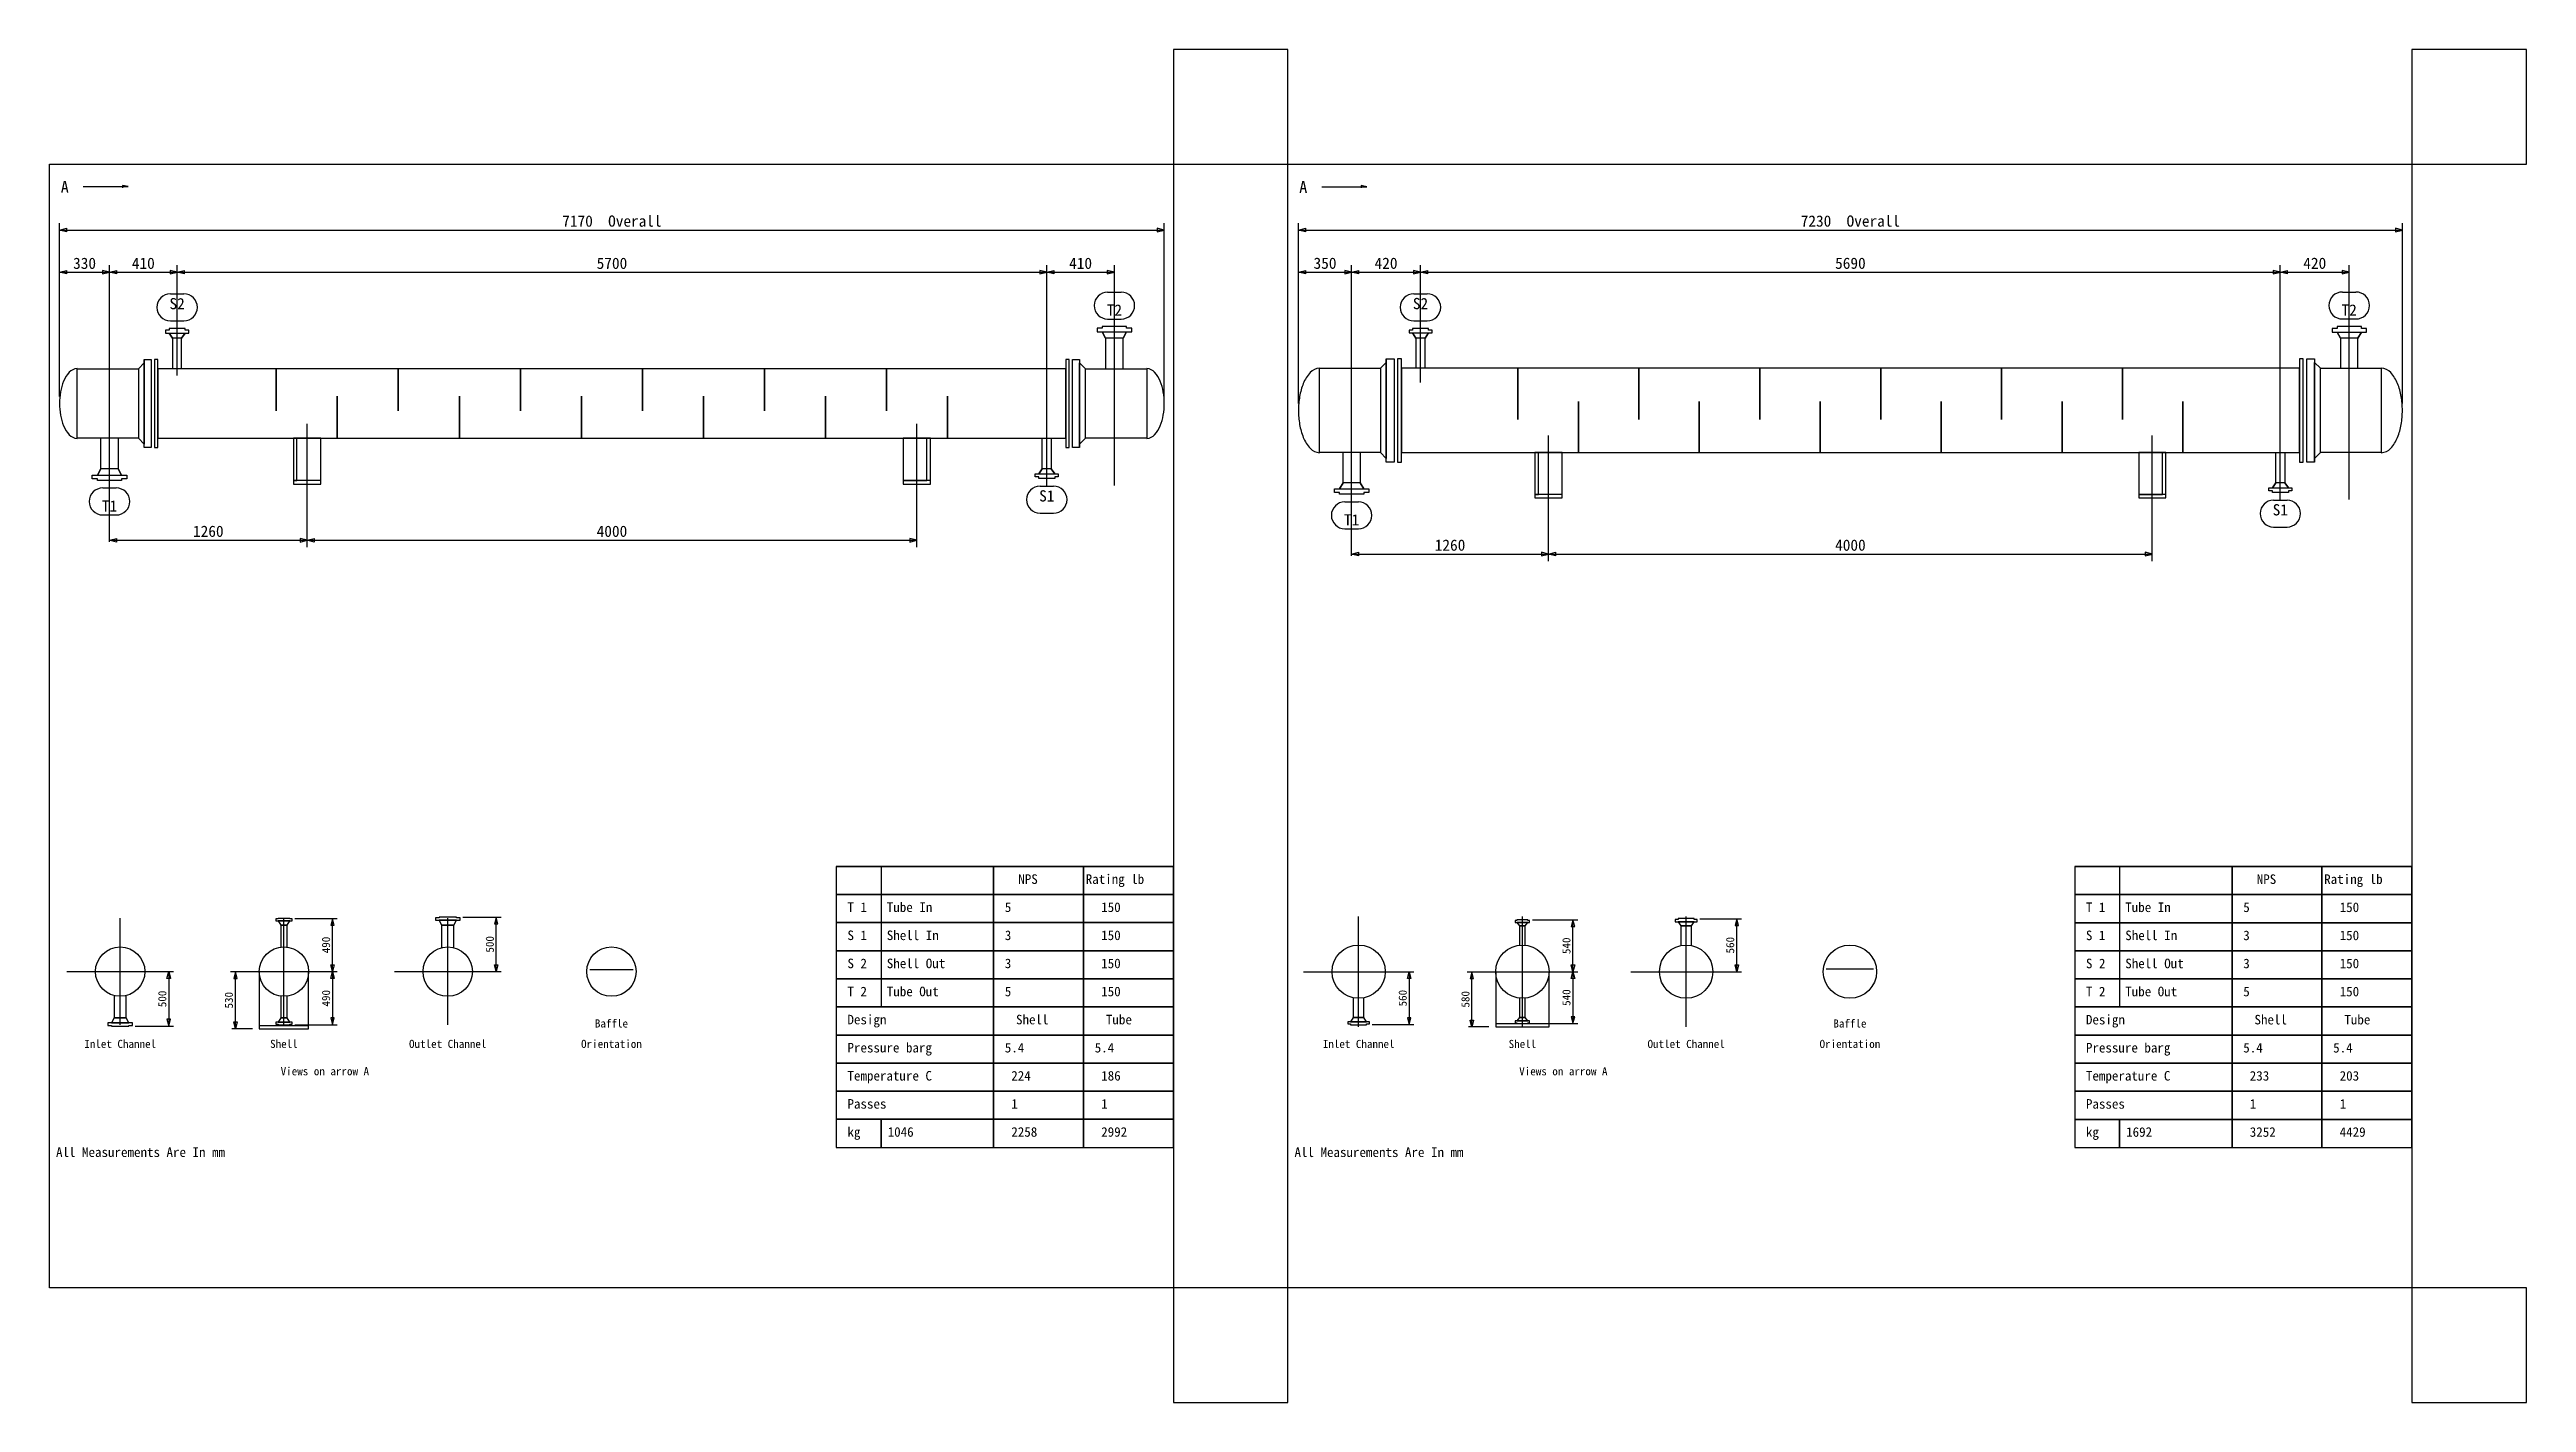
# Model space of a CAD drawing. Header units: millimetres. Extents: x -3006 to 2296, y -71 to 9552.
# Drawn here: x -845 to 1316, y 5231 to 6411 of the extents above; entities that cross this region are included whole.
import ezdxf
from ezdxf.enums import TextEntityAlignment as Align

# ---------------------------------------------------------------- set-up
doc = ezdxf.new("R2010")
doc.units = ezdxf.units.MM
for name, color, linetype in [('1', 7, 'Continuous'), ('11', 7, 'Continuous'), ('12', 7, 'Continuous'), ('2', 7, 'Continuous'), ('7', 7, 'Continuous'), ('8', 7, 'Continuous')]:
    doc.layers.add(name, color=color, linetype=linetype)

msp = doc.modelspace()

# ---------------------------------------------------------------- texts
at = {"layer": '1'}
for p in [(-835.415, 6296.429), (244.977, 6296.383)]:
    msp.add_text('A', height=10.294, dxfattribs=at).set_placement(p, align=Align.TOP_LEFT)
for s, height, p in [('7170  Overall', 9.80392, (-354.59, 6253.651)), ('7230  Overall', 9.80392, (725.798, 6253.672)), ('330', 9.8039, (-814.673, 6216.823)), ('410', 9.8039, (-763.414, 6216.823)), ('5700', 9.8039, (-354.59, 6216.823)), ('410', 9.8039, (54.234, 6216.823)), ('350', 9.8039, (267.471, 6216.873)), ('420', 9.8039, (320.712, 6216.873)), ('5690', 9.8039, (725.798, 6216.873)), ('420', 9.8039, (1130.884, 6216.873)), ('S2', 9.8039, (-733.916, 6181.61)), ('T2', 9.8039, (83.732, 6176.018)), ('S2', 9.8039, (350.752, 6181.661)), ('T2', 9.8039, (1160.924, 6176.053)), ('T1', 9.8039, (-792.912, 6005.092)), ('S1', 9.8039, (24.736, 6013.878)), ('S1', 9.8039, (1100.844, 6001.733)), ('1260', 9.8039, (-706.715, 5983.025)), ('4000', 9.8039, (-354.59, 5983.025)), ('T1', 9.8039, (290.672, 5992.961)), ('1260', 9.8039, (376.541, 5970.925)), ('4000', 9.8039, (725.798, 5970.925))]:
    msp.add_text(s, height=height, dxfattribs=at).set_placement(p, align=Align.BOTTOM_CENTER)
for s, height, p in [('490', 7.0862, (-598.362, 5629.896)), ('500', 7.0862, (-455.504, 5630.463)), ('540', 7.0763, (483.715, 5629.21)), ('560', 7.0763, (626.573, 5629.709)), ('500', 7.0862, (-741.219, 5582.844)), ('530', 7.0862, (-683.112, 5581.71)), ('490', 7.0862, (-598.362, 5583.411)), ('560', 7.0763, (340.858, 5583.506)), ('580', 7.0763, (395.595, 5582.507)), ('540', 7.0763, (483.715, 5584.005))]:
    msp.add_text(s, height=height, rotation=90, dxfattribs=at).set_placement(p, align=Align.BOTTOM_CENTER)
for s, height, p in [('Baffle', 7.0862, (-355.023, 5564.987)), ('Baffle', 7.0763, (725.37, 5564.941)), ('Inlet Channel', 7.08617, (-783.594, 5547.13)), ('Shell', 7.0862, (-640.737, 5547.13)), ('Outlet Channel', 7.08617, (-497.88, 5547.13)), ('Orientation', 7.08617, (-355.023, 5547.13)), ('Inlet Channel', 7.07626, (296.798, 5547.084)), ('Shell', 7.0763, (439.655, 5547.084)), ('Outlet Channel', 7.07626, (582.512, 5547.084)), ('Orientation', 7.07626, (725.37, 5547.084)), ('Views on arrow A', 7.08617, (-605.023, 5523.32)), ('Views on arrow A', 7.07626, (475.37, 5523.274))]:
    msp.add_text(s, height=height, dxfattribs=at).set_placement(p, align=Align.TOP_CENTER)
at = {"layer": '12'}
for s, height, p in [('NPS', 8.3333, (-0.121, 5691.527)), ('Rating lb', 8.3333, (58.703, 5691.527)), ('NPS', 8.3333, (1080.272, 5691.481)), ('Rating lb', 8.3333, (1139.095, 5691.481)), ('T 1', 8.3333, (-149.14, 5667.018)), ('Tube In', 8.3333, (-114.826, 5667.018)), ('5', 8.333, (-11.885, 5667.018)), (' 150', 8.3333, (66.546, 5667.018)), ('T 1', 8.3333, (931.252, 5666.972)), ('Tube In', 8.3333, (965.566, 5666.972)), ('5', 8.333, (1068.507, 5666.972)), (' 150', 8.3333, (1146.938, 5666.972)), ('S 1', 8.3333, (-149.14, 5642.508)), ('Shell In', 8.3333, (-114.826, 5642.508)), ('3', 8.333, (-11.885, 5642.508)), (' 150', 8.3333, (66.546, 5642.508)), ('S 1', 8.3333, (931.252, 5642.462)), ('Shell In', 8.3333, (965.566, 5642.462)), ('3', 8.333, (1068.507, 5642.462)), (' 150', 8.3333, (1146.938, 5642.462)), ('S 2', 8.3333, (-149.14, 5617.998)), ('Shell Out', 8.3333, (-114.826, 5617.998)), ('S 2', 8.3333, (931.252, 5617.952)), ('Shell Out', 8.3333, (965.566, 5617.952)), ('3', 8.333, (-11.885, 5617.998)), (' 150', 8.3333, (66.546, 5617.998)), ('3', 8.333, (1068.507, 5617.952)), (' 150', 8.3333, (1146.938, 5617.952)), ('T 2', 8.3333, (-149.14, 5593.488)), ('Tube Out', 8.3333, (-114.826, 5593.488)), ('5', 8.333, (-11.885, 5593.488)), (' 150', 8.3333, (66.546, 5593.488)), ('T 2', 8.3333, (931.252, 5593.442)), ('Tube Out', 8.3333, (965.566, 5593.442)), ('5', 8.333, (1068.507, 5593.442)), (' 150', 8.3333, (1146.938, 5593.442)), ('Design', 8.3333, (-149.14, 5568.978)), ('Shell', 8.3333, (-2.081, 5568.978)), ('Tube', 8.3333, (76.35, 5568.978)), ('Design', 8.3333, (931.252, 5568.932)), ('Shell', 8.3333, (1078.311, 5568.932)), ('Tube', 8.3333, (1156.742, 5568.932)), ('Pressure barg', 8.33333, (-149.14, 5544.469)), ('5.4', 8.3333, (-11.885, 5544.469)), ('5.4', 8.3333, (66.546, 5544.469)), ('Pressure barg', 8.33333, (931.252, 5544.423)), ('5.4', 8.3333, (1068.507, 5544.423)), ('5.4', 8.3333, (1146.938, 5544.423)), ('Temperature C', 8.33333, (-149.14, 5519.959)), (' 224', 8.3333, (-11.885, 5519.959)), (' 186', 8.3333, (66.546, 5519.959)), ('Temperature C', 8.33333, (931.252, 5519.913)), (' 233', 8.3333, (1068.507, 5519.913)), (' 203', 8.3333, (1146.938, 5519.913)), ('Passes', 8.3333, (-149.14, 5495.449)), (' 1', 8.3333, (-11.885, 5495.449)), (' 1', 8.3333, (66.546, 5495.449)), ('Passes', 8.3333, (931.252, 5495.403)), (' 1', 8.3333, (1068.507, 5495.403)), (' 1', 8.3333, (1146.938, 5495.403)), ('kg', 8.3333, (-149.14, 5470.939)), (' 1046', 8.3333, (-119.728, 5470.939)), (' 2258', 8.3333, (-11.885, 5470.939)), (' 2992', 8.3333, (66.546, 5470.939)), ('kg', 8.3333, (931.252, 5470.893)), (' 1692', 8.3333, (960.664, 5470.893)), (' 3252', 8.3333, (1068.507, 5470.893)), (' 4429', 8.3333, (1146.938, 5470.893)), (' All Measurements Are In mm', 8.33333, (-845.219, 5453.292)), (' All Measurements Are In mm', 8.33333, (235.173, 5453.246))]:
    msp.add_text(s, height=height, dxfattribs=at).set_placement(p, align=Align.TOP_LEFT)

# ---------------------------------------------------------------- linework, layer by layer
at = {"color": 1}
for points in [[(135.173, 6311.149), (235.173, 6311.149), (235.173, 6411.149), (135.173, 6411.149)], [(1215.566, 6311.149), (1315.566, 6311.149), (1315.566, 6411.149), (1215.566, 6411.149)], [(135.173, 5230.757), (235.173, 5230.757), (235.173, 5330.757), (135.173, 5330.757)], [(1215.566, 5230.757), (1315.566, 5230.757), (1315.566, 5330.757), (1215.566, 5330.757)]]:
    msp.add_lwpolyline(points, close=True, dxfattribs=at)
at = {"layer": '1'}
for p, q in [((-815.807, 6291.528), (-776.591, 6291.528)), ((264.585, 6291.482), (303.801, 6291.482)), ((-836.434, 6108.447), (-836.434, 6259.778)), ((127.254, 6108.447), (127.254, 6259.778)), ((244.269, 6102.399), (244.269, 6259.8)), ((1207.327, 6102.399), (1207.327, 6259.8)), ((-792.912, 5981.689), (-792.912, 6222.95)), ((-792.912, 6146.712), (-792.912, 6222.95)), ((-733.916, 6126.829), (-733.916, 6222.95)), ((24.736, 6030.218), (24.736, 6222.95)), ((83.732, 6030.708), (83.732, 6222.95)), ((290.672, 5969.543), (290.672, 6223.001)), ((290.672, 6147.418), (290.672, 6223.001)), ((350.752, 6120.782), (350.752, 6223.001)), ((1100.844, 6018.072), (1100.844, 6223.001)), ((1160.924, 6018.563), (1160.924, 6223.001)), ((-739.799, 6197.95), (-728.034, 6197.95)), ((77.849, 6199.547), (89.614, 6199.547)), ((344.87, 6198.001), (356.635, 6198.001)), ((1155.041, 6199.582), (1166.806, 6199.582)), ((-739.799, 6174.421), (-728.034, 6174.421)), ((77.849, 6176.018), (89.614, 6176.018)), ((344.87, 6174.471), (356.635, 6174.471)), ((1155.041, 6176.053), (1166.806, 6176.053)), ((-620.518, 5976.897), (-620.518, 6084.573)), ((-88.662, 5976.897), (-88.662, 6084.573)), ((462.409, 5964.797), (462.409, 6074.301)), ((989.187, 5964.797), (989.187, 6074.301)), ((-798.794, 6028.621), (-787.029, 6028.621)), ((18.854, 6030.218), (30.619, 6030.218)), ((284.79, 6016.491), (296.555, 6016.491)), ((1094.961, 6018.072), (1106.726, 6018.072)), ((-798.794, 6005.092), (-787.029, 6005.092)), ((18.854, 6006.689), (30.619, 6006.689)), ((284.79, 5992.961), (296.555, 5992.961)), ((1094.961, 5994.543), (1106.726, 5994.543)), ((-783.594, 5560.112), (-783.594, 5653.196)), ((-640.737, 5560.112), (-640.737, 5653.196)), ((-631.175, 5653.139), (-594.195, 5653.139)), ((-497.88, 5560.112), (-497.88, 5653.196)), ((-484.681, 5654.273), (-451.338, 5654.273)), ((296.798, 5558.381), (296.798, 5654.834)), ((439.655, 5558.381), (439.655, 5654.834)), ((448.363, 5651.812), (487.882, 5651.812)), ((582.512, 5558.381), (582.512, 5654.834)), ((594.425, 5652.811), (630.739, 5652.811)), ((-830.136, 5606.654), (-737.052, 5606.654)), ((-687.279, 5606.654), (-594.195, 5606.654)), ((-544.422, 5606.654), (-451.338, 5606.654)), ((248.571, 5606.608), (345.025, 5606.608)), ((391.428, 5606.608), (487.882, 5606.608)), ((534.286, 5606.608), (630.739, 5606.608)), ((-770.395, 5559.034), (-737.052, 5559.034)), ((-668.231, 5556.767), (-686.088, 5556.767)), ((-631.175, 5560.168), (-594.195, 5560.168)), ((308.711, 5560.404), (345.025, 5560.404)), ((410.476, 5558.406), (392.619, 5558.406)), ((448.363, 5561.403), (487.882, 5561.403))]:
    msp.add_line(p, q, dxfattribs=at)
for points in [[(-776.591, 6291.528), (-781.493, 6292.508), (-781.493, 6290.547)], [(303.801, 6291.482), (298.899, 6292.462), (298.899, 6290.501)], [(-836.434, 6253.651), (-830.312, 6255.248), (-830.312, 6252.054), (-836.434, 6253.651), (127.188, 6253.651), (121.065, 6255.248), (121.065, 6252.054), (127.188, 6253.651)], [(244.269, 6253.672), (250.333, 6255.254), (250.333, 6252.09), (244.269, 6253.672), (1207.392, 6253.672), (1201.197, 6255.254), (1201.197, 6252.09), (1207.392, 6253.672)], [(-836.434, 6216.783), (-830.312, 6218.38), (-830.312, 6215.319), (-836.434, 6216.783), (-792.912, 6216.783), (-799.034, 6218.38), (-799.034, 6215.319), (-792.912, 6216.783)], [(-792.912, 6216.783), (-786.789, 6218.38), (-786.789, 6215.319), (-792.912, 6216.783), (-733.95, 6216.783), (-740.072, 6218.38), (-740.072, 6215.319), (-733.95, 6216.783)], [(-733.95, 6216.783), (-727.827, 6218.38), (-727.827, 6215.319), (-733.95, 6216.783), (24.703, 6216.783), (18.581, 6218.38), (18.581, 6215.319), (24.703, 6216.783)], [(24.703, 6216.783), (30.825, 6218.38), (30.825, 6215.319), (24.703, 6216.783), (83.798, 6216.783), (77.543, 6218.38), (77.543, 6215.319), (83.798, 6216.783)], [(244.269, 6216.893), (250.333, 6218.343), (250.333, 6215.311), (244.269, 6216.893), (290.672, 6216.893), (284.608, 6218.343), (284.608, 6215.311), (290.672, 6216.893)], [(290.672, 6216.893), (296.736, 6218.343), (296.736, 6215.311), (290.672, 6216.893), (350.785, 6216.893), (344.589, 6218.343), (344.589, 6215.311), (350.785, 6216.893)], [(350.785, 6216.893), (356.849, 6218.343), (356.849, 6215.311), (350.785, 6216.893), (1100.877, 6216.893), (1094.681, 6218.343), (1094.681, 6215.311), (1100.877, 6216.893)], [(1100.877, 6216.893), (1106.941, 6218.343), (1106.941, 6215.311), (1100.877, 6216.893), (1160.99, 6216.893), (1154.794, 6218.343), (1154.794, 6215.311), (1160.99, 6216.893)], [(-792.912, 5983.065), (-786.789, 5984.529), (-786.789, 5981.467), (-792.912, 5983.065), (-620.551, 5983.065), (-626.673, 5984.529), (-626.673, 5981.467), (-620.551, 5983.065)], [(-620.551, 5983.065), (-614.429, 5984.529), (-614.429, 5981.467), (-620.551, 5983.065), (-88.696, 5983.065), (-94.818, 5984.529), (-94.818, 5981.467), (-88.696, 5983.065)], [(290.672, 5970.905), (296.736, 5972.487), (296.736, 5969.455), (290.672, 5970.905), (462.442, 5970.905), (456.246, 5972.487), (456.246, 5969.455), (462.442, 5970.905)], [(462.442, 5970.905), (468.506, 5972.487), (468.506, 5969.455), (462.442, 5970.905), (989.22, 5970.905), (983.024, 5972.487), (983.024, 5969.455), (989.22, 5970.905)], [(-598.409, 5606.654), (-599.921, 5612.7), (-596.897, 5612.7), (-598.409, 5606.654), (-598.409, 5653.139), (-599.921, 5647.092), (-596.897, 5647.092), (-598.409, 5653.139)], [(-455.552, 5606.654), (-457.063, 5612.7), (-454.04, 5612.7), (-455.552, 5606.654), (-455.552, 5654.273), (-457.063, 5648.226), (-454.04, 5648.226), (-455.552, 5654.273)], [(483.778, 5606.608), (482.279, 5612.602), (485.276, 5612.602), (483.778, 5606.608), (483.778, 5651.896), (482.279, 5645.902), (485.276, 5645.902), (483.778, 5651.896)], [(626.635, 5606.608), (625.136, 5612.602), (628.133, 5612.602), (626.635, 5606.608), (626.635, 5652.895), (625.136, 5646.901), (628.133, 5646.901), (626.635, 5652.895)], [(-741.266, 5606.654), (-739.754, 5600.607), (-742.778, 5600.607), (-741.266, 5606.654), (-741.266, 5559.034), (-739.754, 5565.081), (-742.778, 5565.081), (-741.266, 5559.034)], [(-683.065, 5556.767), (-684.577, 5562.814), (-681.553, 5562.814), (-683.065, 5556.767), (-683.065, 5606.654), (-684.577, 5600.607), (-681.553, 5600.607), (-683.065, 5606.654)], [(-598.409, 5606.654), (-596.897, 5600.607), (-599.921, 5600.607), (-598.409, 5606.654), (-598.409, 5560.168), (-596.897, 5566.215), (-599.921, 5566.215), (-598.409, 5560.168)], [(340.921, 5606.608), (342.419, 5600.614), (339.422, 5600.614), (340.921, 5606.608), (340.921, 5560.32), (342.419, 5566.314), (339.422, 5566.314), (340.921, 5560.32)], [(395.533, 5558.322), (394.034, 5564.316), (397.031, 5564.316), (395.533, 5558.322), (395.533, 5606.608), (394.034, 5600.614), (397.031, 5600.614), (395.533, 5606.608)], [(483.778, 5606.608), (485.276, 5600.614), (482.279, 5600.614), (483.778, 5606.608), (483.778, 5561.32), (485.276, 5567.314), (482.279, 5567.314), (483.778, 5561.32)]]:
    msp.add_lwpolyline(points, dxfattribs=at)
for centre, start, end in [((-739.799, 6186.186), 90, 270), ((-728.034, 6186.186), 270, 90), ((77.849, 6187.783), 90, 270), ((89.614, 6187.783), 270, 90), ((344.87, 6186.236), 90, 270), ((356.635, 6186.236), 270, 90), ((1155.041, 6187.818), 90, 270), ((1166.806, 6187.818), 270, 90), ((-798.794, 6016.856), 90, 270), ((-787.029, 6016.856), 270, 90), ((18.854, 6018.453), 90, 270), ((30.619, 6018.453), 270, 90), ((284.79, 6004.726), 90, 270), ((296.555, 6004.726), 270, 90), ((1094.961, 6006.308), 90, 270), ((1106.726, 6006.308), 270, 90)]:
    msp.add_arc(centre, 11.765, start, end, dxfattribs=at)
at = {"layer": '11'}
for points in [[(-845.219, 6311.149), (135.173, 6311.149), (135.173, 5330.756), (-845.219, 5330.756), (-845.219, 6311.149)], [(235.173, 6311.149), (1215.566, 6311.149), (1215.566, 5330.756), (235.173, 5330.756), (235.173, 6311.149)], [(-158.944, 5698.39), (135.174, 5698.39), (-158.944, 5698.39), (-158.944, 5673.88), (135.174, 5673.88), (-158.944, 5673.88), (-158.944, 5649.371), (135.174, 5649.371), (-158.944, 5649.371), (-158.944, 5624.861), (135.174, 5624.861), (-158.944, 5624.861), (-158.944, 5600.351), (135.174, 5600.351), (-158.944, 5600.351), (-158.944, 5575.841), (135.174, 5575.841), (-158.944, 5575.841), (-158.944, 5551.331), (135.174, 5551.331), (-158.944, 5551.331), (-158.944, 5526.822), (135.174, 5526.822), (-158.944, 5526.822), (-158.944, 5502.312), (135.174, 5502.312), (-158.944, 5502.312), (-158.944, 5477.802), (135.174, 5477.802), (-158.944, 5477.802), (-158.944, 5453.292), (-119.728, 5453.292), (-119.728, 5477.802), (-119.728, 5453.292), (-21.689, 5453.292), (-21.689, 5698.39), (-21.689, 5453.292), (56.742, 5453.292), (56.742, 5698.39), (56.742, 5453.292), (135.174, 5453.292), (135.174, 5698.39), (-119.728, 5698.39), (-119.728, 5575.841)], [(921.448, 5698.344), (1215.566, 5698.344), (921.448, 5698.344), (921.448, 5673.834), (1215.566, 5673.834), (921.448, 5673.834), (921.448, 5649.325), (1215.566, 5649.325), (921.448, 5649.325), (921.448, 5624.815), (1215.566, 5624.815), (921.448, 5624.815), (921.448, 5600.305), (1215.566, 5600.305), (921.448, 5600.305), (921.448, 5575.795), (1215.566, 5575.795), (921.448, 5575.795), (921.448, 5551.285), (1215.566, 5551.285), (921.448, 5551.285), (921.448, 5526.776), (1215.566, 5526.776), (921.448, 5526.776), (921.448, 5502.266), (1215.566, 5502.266), (921.448, 5502.266), (921.448, 5477.756), (1215.566, 5477.756), (921.448, 5477.756), (921.448, 5453.246), (960.664, 5453.246), (960.664, 5477.756), (960.664, 5453.246), (1058.703, 5453.246), (1058.703, 5698.344), (1058.703, 5453.246), (1137.134, 5453.246), (1137.134, 5698.344), (1137.134, 5453.246), (1215.566, 5453.246), (1215.566, 5698.344), (960.664, 5698.344), (960.664, 5575.795)]]:
    msp.add_lwpolyline(points, dxfattribs=at)
at = {"layer": '2'}
for p, q in [((-821.228, 6132.732), (-821.228, 6132.732)), ((112.048, 6132.732), (112.048, 6132.732)), ((262.692, 6133.117), (262.692, 6133.117)), ((1188.904, 6133.117), (1188.904, 6133.117)), ((-821.228, 6071.907), (-821.228, 6071.907)), ((112.048, 6071.907), (112.048, 6071.907)), ((262.692, 6059.426), (262.692, 6059.426)), ((1188.904, 6059.426), (1188.904, 6059.426)), ((-662.279, 5606.654), (-662.279, 5556.767)), ((-619.195, 5556.767), (-619.195, 5606.654)), ((-373.824, 5608.543), (-336.221, 5608.543)), ((416.428, 5606.608), (416.428, 5558.406)), ((462.882, 5558.406), (462.882, 5606.608)), ((704.707, 5609.105), (746.032, 5609.105)), ((-662.279, 5559.743), (-619.195, 5559.743)), ((-662.279, 5556.767), (-619.195, 5556.767)), ((416.428, 5561.382), (462.882, 5561.382)), ((416.428, 5558.406), (462.882, 5558.406))]:
    msp.add_line(p, q, dxfattribs=at)
for points in [[(-729.957, 6132.666), (-729.957, 6159.285), (-727.029, 6163.81), (-723.834, 6163.81), (-723.834, 6166.339), (-727.029, 6166.339), (-727.029, 6167.803), (-740.871, 6167.803), (-740.871, 6166.339), (-744.065, 6166.339), (-744.065, 6163.81), (-740.871, 6163.81), (-727.029, 6163.81), (-729.957, 6159.285), (-737.942, 6159.285), (-740.871, 6163.81), (-737.942, 6159.285), (-737.942, 6132.666)], [(91.251, 6132.666), (91.251, 6159.285), (94.18, 6164.742), (98.971, 6164.742), (98.971, 6167.936), (94.18, 6167.936), (94.18, 6169.4), (73.15, 6169.4), (73.15, 6167.936), (68.625, 6167.936), (68.625, 6164.742), (73.15, 6164.742), (94.18, 6164.742), (91.251, 6159.285), (76.078, 6159.285), (73.15, 6164.742), (76.078, 6159.285), (76.078, 6132.666)], [(354.74, 6133.051), (354.74, 6159.417), (357.772, 6163.899), (360.804, 6163.899), (360.804, 6166.403), (357.772, 6166.403), (357.772, 6167.853), (343.798, 6167.853), (343.798, 6166.403), (340.766, 6166.403), (340.766, 6163.899), (343.798, 6163.899), (357.772, 6163.899), (354.74, 6159.417), (346.83, 6159.417), (343.798, 6163.899), (346.83, 6159.417), (346.83, 6133.051)], [(1168.372, 6133.051), (1168.372, 6159.417), (1171.536, 6164.69), (1176.018, 6164.69), (1176.018, 6167.853), (1171.536, 6167.853), (1171.536, 6169.435), (1150.443, 6169.435), (1150.443, 6167.853), (1145.961, 6167.853), (1145.961, 6164.69), (1150.443, 6164.69), (1171.536, 6164.69), (1168.372, 6159.417), (1153.344, 6159.417), (1150.443, 6164.69), (1153.344, 6159.417), (1153.344, 6133.051)], [(-767.623, 6132.666), (-762.565, 6137.723), (-762.565, 6140.651), (-756.443, 6140.651), (-756.443, 6063.988), (-762.565, 6063.988), (-762.565, 6140.651), (-762.565, 6066.916), (-767.623, 6071.973)], [(-753.515, 6063.988), (-750.72, 6063.988), (-750.72, 6140.651), (-753.515, 6140.651), (-753.515, 6063.988)], [(41.473, 6063.988), (44.268, 6063.988), (44.268, 6140.651), (41.473, 6140.651), (41.473, 6063.988)], [(58.377, 6071.973), (53.319, 6066.916), (53.319, 6063.988), (47.196, 6063.988), (47.196, 6140.651), (53.319, 6140.651), (53.319, 6063.988), (53.319, 6137.723), (58.377, 6132.666)], [(315.851, 6133.051), (320.861, 6138.061), (320.861, 6141.356), (327.716, 6141.356), (327.716, 6051.187), (320.861, 6051.187), (320.861, 6141.356), (320.861, 6054.483), (315.851, 6059.492)], [(330.748, 6051.187), (334.175, 6051.187), (334.175, 6141.356), (330.748, 6141.356), (330.748, 6051.187)], [(1117.487, 6051.187), (1120.914, 6051.187), (1120.914, 6141.356), (1117.487, 6141.356), (1117.487, 6051.187)], [(1135.811, 6059.492), (1130.801, 6054.483), (1130.801, 6051.187), (1123.946, 6051.187), (1123.946, 6141.356), (1130.801, 6141.356), (1130.801, 6051.187), (1130.801, 6138.061), (1135.811, 6133.051)], [(-821.261, 6132.666), (-767.623, 6132.666), (-767.623, 6071.973), (-821.261, 6071.973), (-821.261, 6132.666)], [(-750.72, 6071.973), (41.473, 6071.973), (41.473, 6132.666), (-750.72, 6132.666), (-750.72, 6071.973)], [(58.377, 6132.666), (112.015, 6132.666), (112.015, 6071.973), (58.377, 6071.973), (58.377, 6132.666)], [(262.725, 6133.051), (315.851, 6133.051), (315.851, 6059.492), (262.725, 6059.492), (262.725, 6133.051)], [(334.175, 6059.492), (1117.487, 6059.492), (1117.487, 6133.051), (334.175, 6133.051), (334.175, 6059.492)], [(1135.811, 6133.051), (1188.937, 6133.051), (1188.937, 6059.492), (1135.811, 6059.492), (1135.811, 6133.051)], [(-785.325, 6071.973), (-785.325, 6045.354), (-782.397, 6039.897), (-777.738, 6039.897), (-777.738, 6036.703), (-782.397, 6036.703), (-782.397, 6035.239), (-803.426, 6035.239), (-803.426, 6036.703), (-808.085, 6036.703), (-808.085, 6039.897), (-803.426, 6039.897), (-782.397, 6039.897), (-785.325, 6045.354), (-800.498, 6045.354), (-803.426, 6039.897), (-800.498, 6045.354), (-800.498, 6071.973)], [(-608.572, 6032.044), (-608.572, 6071.973), (-632.53, 6071.973), (-632.53, 6032.044), (-608.572, 6032.044), (-608.572, 6035.106), (-632.53, 6035.106), (-629.468, 6035.106), (-629.468, 6071.973)], [(-76.717, 6032.044), (-76.717, 6071.973), (-100.674, 6071.973), (-100.674, 6032.044), (-76.717, 6032.044), (-76.717, 6035.106), (-100.674, 6035.106), (-79.778, 6035.106), (-79.778, 6071.973)], [(28.696, 6071.973), (28.696, 6045.354), (31.624, 6040.829), (34.818, 6040.829), (34.818, 6038.3), (31.624, 6038.3), (31.624, 6036.836), (17.782, 6036.836), (17.782, 6038.3), (14.588, 6038.3), (14.588, 6040.829), (17.782, 6040.829), (31.624, 6040.829), (28.696, 6045.354), (20.71, 6045.354), (17.782, 6040.829), (20.71, 6045.354), (20.71, 6071.973)], [(298.186, 6059.492), (298.186, 6033.127), (301.218, 6027.854), (305.701, 6027.854), (305.701, 6024.69), (301.218, 6024.69), (301.218, 6023.108), (280.126, 6023.108), (280.126, 6024.69), (275.644, 6024.69), (275.644, 6027.854), (280.126, 6027.854), (301.218, 6027.854), (298.186, 6033.127), (283.158, 6033.127), (280.126, 6027.854), (283.158, 6033.127), (283.158, 6059.492)], [(474.306, 6019.944), (474.306, 6059.492), (450.578, 6059.492), (450.578, 6019.944), (474.306, 6019.944), (474.306, 6022.976), (450.578, 6022.976), (453.61, 6022.976), (453.61, 6059.492)], [(1001.084, 6019.944), (1001.084, 6059.492), (977.356, 6059.492), (977.356, 6019.944), (1001.084, 6019.944), (1001.084, 6022.976), (977.356, 6022.976), (998.052, 6022.976), (998.052, 6059.492)], [(1104.832, 6059.492), (1104.832, 6033.127), (1107.864, 6028.645), (1110.896, 6028.645), (1110.896, 6026.14), (1107.864, 6026.14), (1107.864, 6024.69), (1093.89, 6024.69), (1093.89, 6026.14), (1090.858, 6026.14), (1090.858, 6028.645), (1093.89, 6028.645), (1107.864, 6028.645), (1104.832, 6033.127), (1096.922, 6033.127), (1093.89, 6028.645), (1096.922, 6033.127), (1096.922, 6059.492)], [(-637.902, 5628.007), (-637.902, 5647.092), (-635.635, 5650.871), (-633.556, 5650.871), (-633.556, 5652.572), (-635.635, 5652.572), (-635.635, 5653.139), (-645.839, 5653.139), (-645.839, 5652.572), (-647.917, 5652.572), (-647.917, 5650.871), (-645.839, 5650.871), (-635.635, 5650.871), (-645.839, 5650.871), (-643.571, 5647.092), (-637.902, 5647.092), (-643.571, 5647.092), (-643.571, 5628.007)], [(-492.589, 5627.44), (-492.589, 5647.092), (-490.321, 5651.438), (-487.109, 5651.438), (-487.109, 5653.706), (-490.321, 5653.706), (-490.321, 5654.273), (-505.438, 5654.273), (-505.438, 5653.706), (-508.651, 5653.706), (-508.651, 5651.438), (-505.438, 5651.438), (-490.321, 5651.438), (-505.438, 5651.438), (-503.171, 5647.092), (-492.589, 5647.092), (-503.171, 5647.092), (-503.171, 5627.44)], [(442.153, 5629.751), (442.153, 5646.568), (444.484, 5649.565), (445.982, 5649.565), (445.982, 5651.23), (444.484, 5651.23), (444.484, 5651.896), (434.827, 5651.896), (434.827, 5651.23), (433.328, 5651.23), (433.328, 5649.565), (434.827, 5649.565), (444.484, 5649.565), (434.827, 5649.565), (437.158, 5646.568), (442.153, 5646.568), (437.158, 5646.568), (437.158, 5629.751)], [(587.174, 5629.418), (587.174, 5646.568), (589.505, 5650.231), (592.003, 5650.231), (592.003, 5652.229), (589.505, 5652.229), (589.505, 5652.895), (575.519, 5652.895), (575.519, 5652.229), (573.022, 5652.229), (573.022, 5650.231), (575.519, 5650.231), (589.505, 5650.231), (575.519, 5650.231), (577.85, 5646.568), (587.174, 5646.568), (577.85, 5646.568), (577.85, 5629.418)], [(-788.885, 5585.867), (-788.885, 5566.215), (-791.153, 5561.869), (-794.365, 5561.869), (-794.365, 5559.601), (-791.153, 5559.601), (-791.153, 5559.034), (-776.035, 5559.034), (-776.035, 5559.601), (-772.823, 5559.601), (-772.823, 5561.869), (-776.035, 5561.869), (-791.153, 5561.869), (-776.035, 5561.869), (-778.303, 5566.215), (-788.885, 5566.215), (-778.303, 5566.215), (-778.303, 5585.867)], [(-643.571, 5585.301), (-643.571, 5566.215), (-645.839, 5562.436), (-647.917, 5562.436), (-647.917, 5560.735), (-645.839, 5560.735), (-645.839, 5560.168), (-635.635, 5560.168), (-635.635, 5560.735), (-633.556, 5560.735), (-633.556, 5562.436), (-635.635, 5562.436), (-645.839, 5562.436), (-635.635, 5562.436), (-637.902, 5566.215), (-643.571, 5566.215), (-637.902, 5566.215), (-637.902, 5585.301)], [(292.136, 5583.797), (292.136, 5566.648), (289.805, 5562.984), (287.308, 5562.984), (287.308, 5560.986), (289.805, 5560.986), (289.805, 5560.32), (303.791, 5560.32), (303.791, 5560.986), (306.289, 5560.986), (306.289, 5562.984), (303.791, 5562.984), (289.805, 5562.984), (303.791, 5562.984), (301.46, 5566.648), (292.136, 5566.648), (301.46, 5566.648), (301.46, 5583.797)], [(437.158, 5583.464), (437.158, 5566.648), (434.827, 5563.65), (433.328, 5563.65), (433.328, 5561.986), (434.827, 5561.986), (434.827, 5561.32), (444.484, 5561.32), (444.484, 5561.986), (445.982, 5561.986), (445.982, 5563.65), (444.484, 5563.65), (434.827, 5563.65), (444.484, 5563.65), (442.153, 5566.648), (437.158, 5566.648), (442.153, 5566.648), (442.153, 5583.464)]]:
    msp.add_lwpolyline(points, dxfattribs=at)
for points in [[(-821.228, 6132.732, 0.1989124), (-828.028, 6129.521, 0.09849141), (-832.938, 6121.721, 0.05459569), (-835.569, 6112.434, 0.04366094), (-836.434, 6102.319, 0.04366094), (-835.569, 6092.205, 0.05459569), (-832.938, 6082.918, 0.09849141), (-828.028, 6075.118, 0.1989124), (-821.228, 6071.907, 0.1989124)], [(112.048, 6071.907, 0.1989124), (118.848, 6075.118, 0.09849141), (123.758, 6082.918, 0.05459569), (126.389, 6092.205, 0.04366094), (127.254, 6102.319, 0.04366094), (126.389, 6112.434, 0.05459569), (123.758, 6121.721, 0.09849141), (118.848, 6129.521, 0.1989124), (112.048, 6132.732, 0.1989124)], [(262.692, 6133.117, 0.1989124), (254.453, 6129.227, 0.09849141), (248.505, 6119.777, 0.05459569), (245.318, 6108.526, 0.04366094), (244.269, 6096.272, 0.04366094), (245.318, 6084.018, 0.05459569), (248.505, 6072.766, 0.09849141), (254.453, 6063.316, 0.1989124), (262.692, 6059.426, 0.1989124)], [(1188.904, 6059.426, 0.1989124), (1197.143, 6063.316, 0.09849141), (1203.091, 6072.766, 0.05459569), (1206.278, 6084.018, 0.04366094), (1207.327, 6096.272, 0.04366094), (1206.278, 6108.526, 0.05459569), (1203.091, 6119.777, 0.09849141), (1197.143, 6129.227, 0.1989124), (1188.904, 6133.117, 0.1989124)]]:
    msp.add_lwpolyline(points, format="xyb", dxfattribs=at)
for centre, radius in [((-783.594, 5606.654), 21.542), ((-640.737, 5606.654), 21.542), ((-497.88, 5606.654), 21.542), ((-355.023, 5606.654), 21.542), ((296.798, 5606.608), 23.227), ((439.655, 5606.608), 23.227), ((582.512, 5606.608), 23.227), ((725.37, 5606.608), 23.227)]:
    msp.add_circle(centre, radius, dxfattribs=at)
at = {"layer": '7'}
for points in [[(-647.437, 6132.666), (-647.437, 6132.666), (-647.437, 6095.931), (-647.437, 6095.931), (-647.437, 6132.666)], [(-540.959, 6132.666), (-540.959, 6132.666), (-540.959, 6095.931), (-540.959, 6095.931), (-540.959, 6132.666)], [(-434.481, 6132.666), (-434.481, 6132.666), (-434.481, 6095.931), (-434.481, 6095.931), (-434.481, 6132.666)], [(-328.004, 6132.666), (-328.004, 6132.666), (-328.004, 6095.931), (-328.004, 6095.931), (-328.004, 6132.666)], [(-221.526, 6132.666), (-221.526, 6132.666), (-221.526, 6095.931), (-221.526, 6095.931), (-221.526, 6132.666)], [(-115.049, 6132.666), (-115.049, 6132.666), (-115.049, 6095.931), (-115.049, 6095.931), (-115.049, 6132.666)], [(435.813, 6133.051), (435.813, 6133.051), (435.813, 6088.494), (435.813, 6088.494), (435.813, 6133.051)], [(541.274, 6133.051), (541.274, 6133.051), (541.274, 6088.494), (541.274, 6088.494), (541.274, 6133.051)], [(646.735, 6133.051), (646.735, 6133.051), (646.735, 6088.494), (646.735, 6088.494), (646.735, 6133.051)], [(752.196, 6133.051), (752.196, 6133.051), (752.196, 6088.494), (752.196, 6088.494), (752.196, 6133.051)], [(857.657, 6133.051), (857.657, 6133.051), (857.657, 6088.494), (857.657, 6088.494), (857.657, 6133.051)], [(963.118, 6133.051), (963.118, 6133.051), (963.118, 6088.494), (963.118, 6088.494), (963.118, 6133.051)]]:
    msp.add_lwpolyline(points, dxfattribs=at)
at = {"layer": '8'}
for points in [[(-594.198, 6108.708), (-594.198, 6108.708), (-594.198, 6071.973), (-594.198, 6071.973), (-594.198, 6108.708)], [(-487.72, 6108.708), (-487.72, 6108.708), (-487.72, 6071.973), (-487.72, 6071.973), (-487.72, 6108.708)], [(-381.243, 6108.708), (-381.243, 6108.708), (-381.243, 6071.973), (-381.243, 6071.973), (-381.243, 6108.708)], [(-274.765, 6108.708), (-274.765, 6108.708), (-274.765, 6071.973), (-274.765, 6071.973), (-274.765, 6108.708)], [(-168.288, 6108.708), (-168.288, 6108.708), (-168.288, 6071.973), (-168.288, 6071.973), (-168.288, 6108.708)], [(-61.81, 6108.708), (-61.81, 6108.708), (-61.81, 6071.973), (-61.81, 6071.973), (-61.81, 6108.708)], [(488.544, 6104.05), (488.544, 6104.05), (488.544, 6059.492), (488.544, 6059.492), (488.544, 6104.05)], [(594.005, 6104.05), (594.005, 6104.05), (594.005, 6059.492), (594.005, 6059.492), (594.005, 6104.05)], [(699.466, 6104.05), (699.466, 6104.05), (699.466, 6059.492), (699.466, 6059.492), (699.466, 6104.05)], [(804.927, 6104.05), (804.927, 6104.05), (804.927, 6059.492), (804.927, 6059.492), (804.927, 6104.05)], [(910.388, 6104.05), (910.388, 6104.05), (910.388, 6059.492), (910.388, 6059.492), (910.388, 6104.05)], [(1015.849, 6104.05), (1015.849, 6104.05), (1015.849, 6059.492), (1015.849, 6059.492), (1015.849, 6104.05)]]:
    msp.add_lwpolyline(points, dxfattribs=at)

msp.set_redraw_order([(e.dxf.handle, doc.entitydb.next_handle()) for e in msp.query("TEXT MTEXT ATTDEF DIMENSION ARC_DIMENSION")])  # texts and dimensions are drawn at this point

doc.saveas('drawing.dxf')
